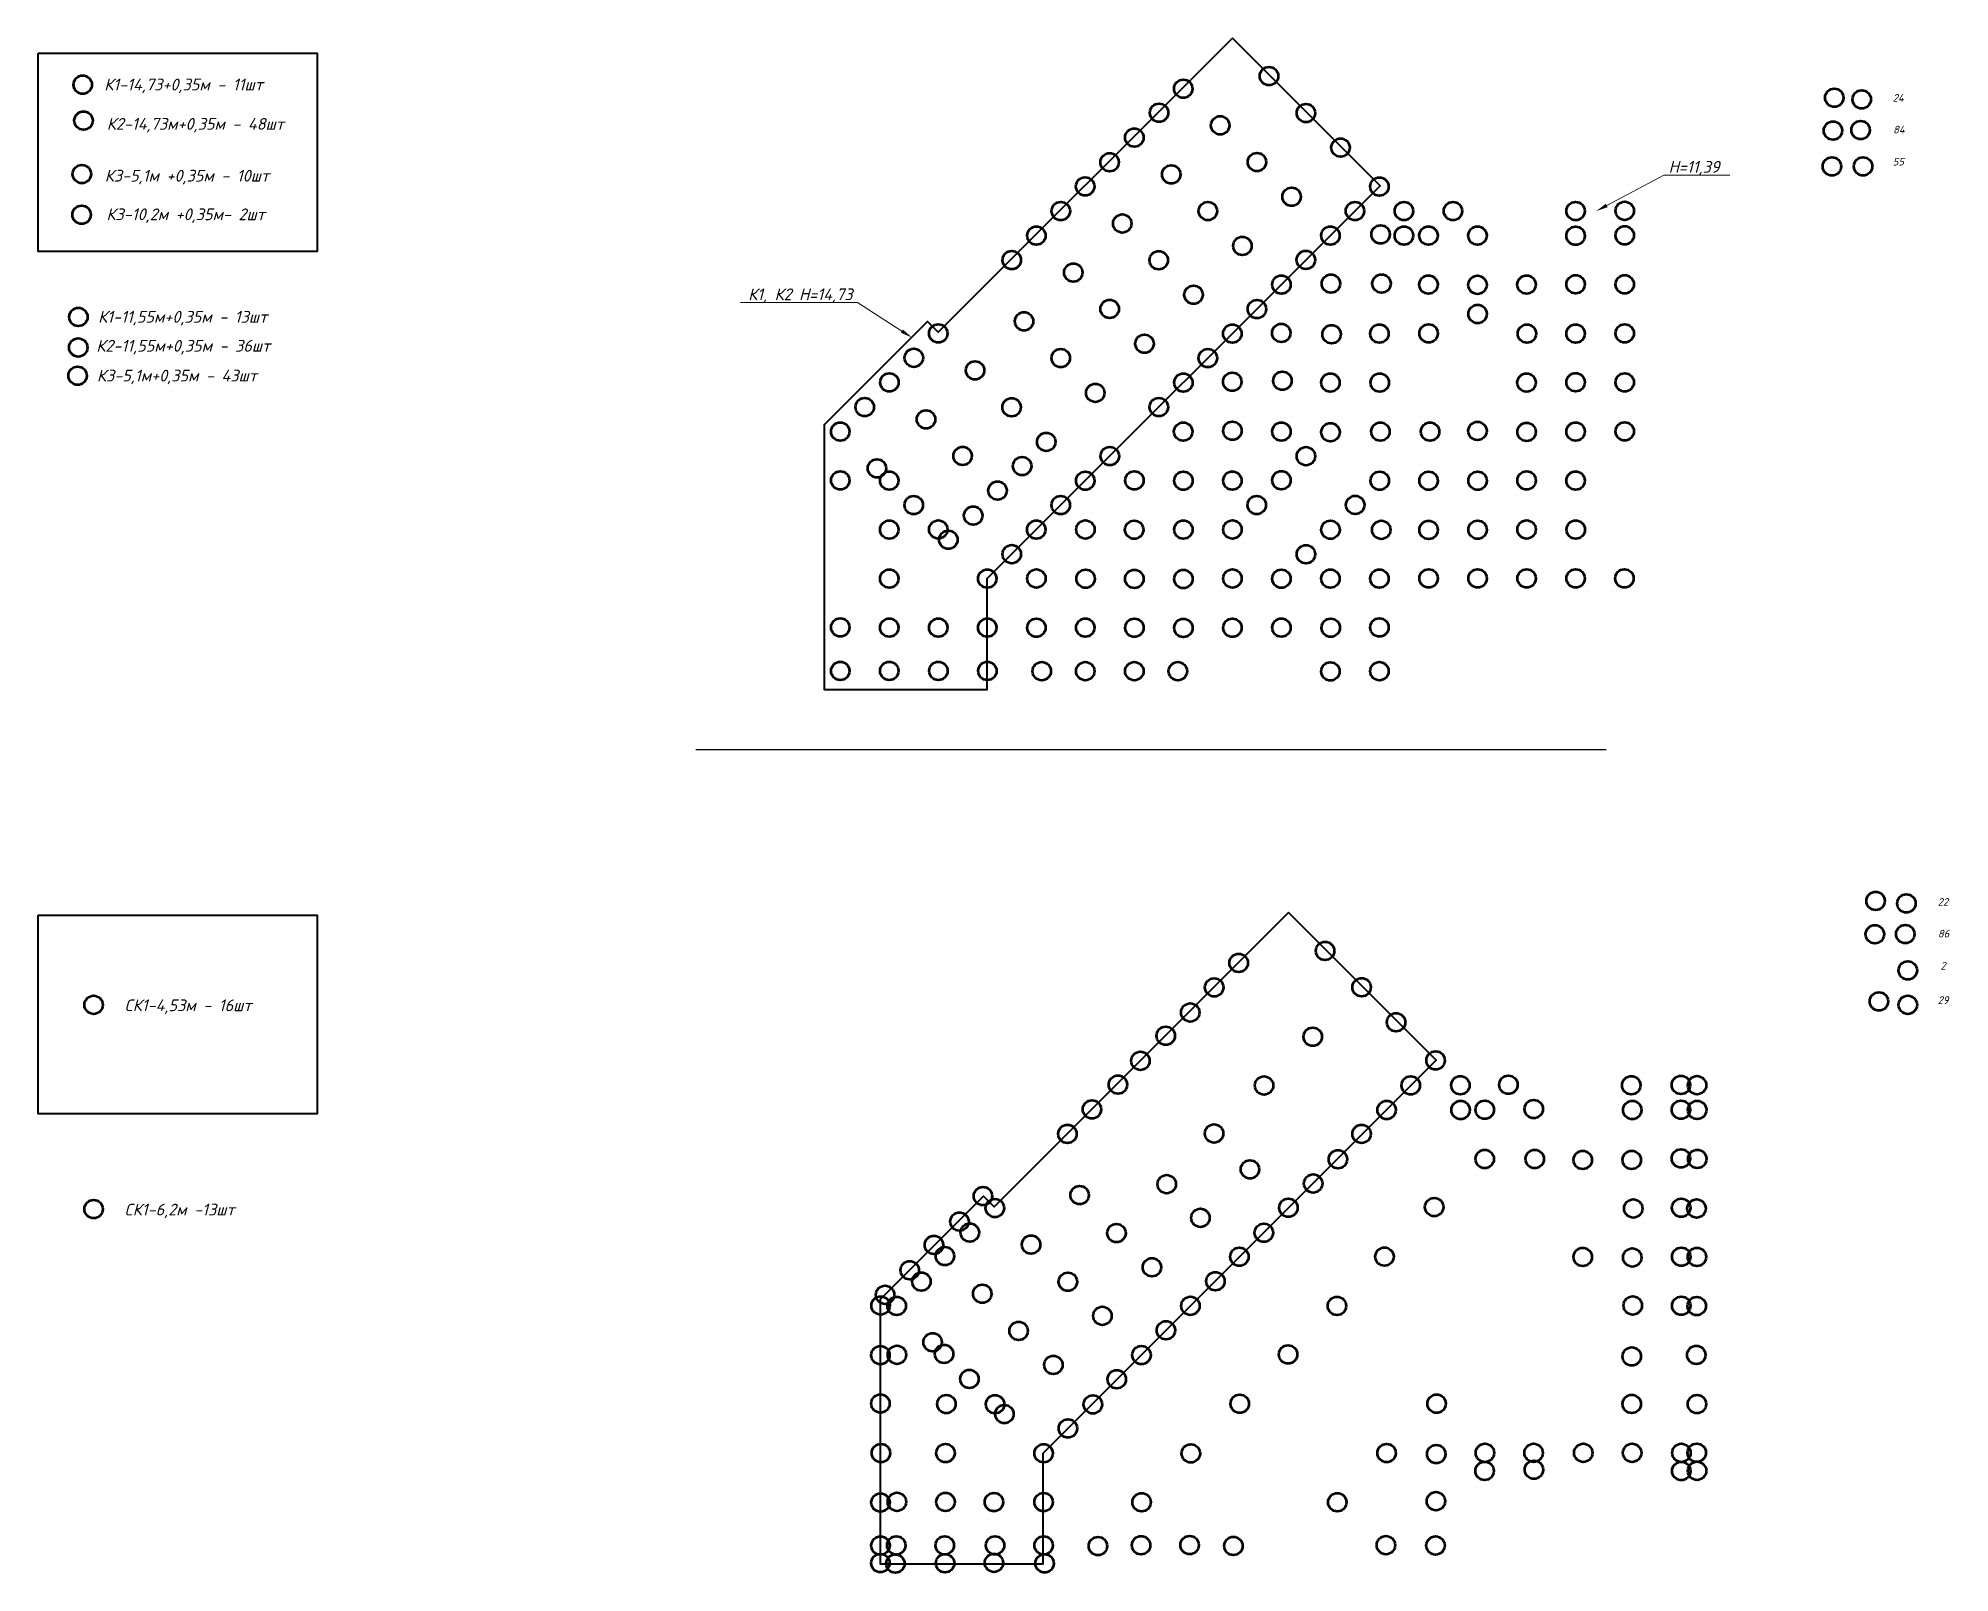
# Model space of a CAD drawing. Header units: millimetres. Extents: x -183179 to 204157, y -1110792 to 117883.
# Drawn here: x -107697 to 204157, y -132521 to 117883 of the extents above; entities that cross this region are included whole.
import ezdxf
from ezdxf import colors
from ezdxf.entities.mleader import LeaderData, LeaderLine
from ezdxf.math import Vec2, Vec3

# ---------------------------------------------------------------- set-up
doc = ezdxf.new("R2010")
doc.units = ezdxf.units.MM
for name, color, linetype, lineweight in [('#Dimensions', 7, 'Continuous', 9), ('#разм', 7, 'Continuous', 13), ('ЗОНЫ', 150, 'Continuous', 40)]:
    doc.layers.add(name, color=color, linetype=linetype, lineweight=lineweight)
doc.layers.add('К', color=7, linetype='Continuous')
doc.styles.add('STEP PR', font='isocpeui.ttf')

msp = doc.modelspace()

# ---------------------------------------------------------------- texts
at = {"layer": '#Dimensions', "lineweight": 13, "char_height": 1920, "width": 34536.43751, "attachment_point": 1, "style": 'STEP PR', "bg_fill": 2}
for s, insert in [('\\A1;К3-10,2м +0,35м- 2шт  ', (-96575.205, 90109.376)), ('\\A1;CК1-4,53м - 16шт  ', (-93665.125, -38961.781)), ('\\A1;CК1-6,2м -13шт  ', (-93665.125, -72295.306))]:
    msp.add_mtext(s, dxfattribs=dict(at, insert=insert))
at = {"layer": '#разм', "color": 7, "ltscale": 100, "char_height": 1250, "attachment_point": 5, "style": 'STEP PR'}
for s, insert in [('\\A1;24', (195748.454, 108144.103)), ('\\A1;84', (195857.359, 102973.717)), ('\\A1;55', (195771.49, 97738.362)), ('\\A1;22', (203042.43, -23056.535)), ('\\A1;86', (203151.335, -28226.92)), ('\\A1;2', (203065.466, -33462.276)), ('\\A1;29', (203065.466, -39076.039))]:
    msp.add_mtext(s, dxfattribs=dict(at, insert=insert))

# ---------------------------------------------------------------- linework, layer by layer
msp.add_lwpolyline([(-422.875, 1832.527), (148075.93, 1832.527)])
at = {"layer": 'ЗОНЫ'}
for points in [[(87120.635, 117882.625), (39131.888, 69898.621), (37402.224, 71632.273), (20537.194, 54770.969), (20537.194, 11604.865), (47129.691, 11604.865), (47129.691, 29698.17), (111218.396, 93787.017)], [(96256.093, -24803.058), (48267.346, -72787.062), (46537.681, -71053.41), (29672.651, -87914.714), (29672.651, -131080.817), (56265.148, -131080.817), (56265.148, -112987.512), (120353.853, -48898.665)]]:
    msp.add_lwpolyline(points, close=True, dxfattribs=at)
at = {"layer": 'К', "color": 2, "lineweight": 53}
for centre in [(93094.923, 111697.308), (79098.265, 109649.011), (75167.907, 105723.073), (99114.059, 105678.172), (-100310.787, 104441.55), (71125.284, 101675.822), (189611.652, 102898.879), (104762.506, 100029.671), (67077.998, 97633.272), (91117.291, 97679.318), (63102.739, 93702.806), (111111.741, 93680.358), (59129.014, 89681.829), (83118.371, 89682.646), (107119.15, 89675.615), (55143.112, 85671.381), (103114.045, 85682.66), (51129.286, 81684.802), (75096.001, 81660.115), (99105.419, 81709.49), (95116.194, 77684.823), (67100.475, 73709.49), (91116.679, 73683.153), (53128.154, 71685.934), (87112.917, 69681.471), (59126.224, 65688.227), (83118.371, 65687.066), (45139.159, 63683.975), (79125.163, 61689.222), (64751.241, 60013.824), (37135.296, 55692.564), (51104.356, 57664.589), (75121.349, 57690.746), (56751.187, 52018.297), (43106.073, 49717.598), (67125.163, 49693.696), (29137.372, 47694.801), (63110.894, 45679.454), (48804.982, 44067.564), (35134.227, 41693.414), (59125.728, 41695.178), (31133.787, 37695.852), (40780.267, 36047.432), (55127.346, 37695.933), (51126.605, 33695.52), (31134.407, 29698.17), (47129.098, 29698.17), (31134.407, 21702.644), (39134.164, 21702.644), (47129.691, 21700.326), (196905.628, -28301.759), (102251.742, -31045.256), (88146.873, -32999.054), (84150.381, -36993.534), (108201.221, -36968.03), (80248.223, -41095.099), (76251.73, -44894.726), (100240.727, -45054.417), (113822.304, -42683.709), (72125.271, -48986.634), (120270.463, -48918.177), (68443.188, -52868.388), (92280.235, -53010.903), (116213.305, -52990.09), (64216.366, -56911.024), (112285.487, -57006.034), (60213.617, -60908.761), (84137.777, -60836.855), (108196.207, -60899.759), (89990.73, -66689.808), (104342.229, -65045.727), (76411.709, -69106.367), (100297.738, -69002.529), (62203.194, -70893.503), (96256.847, -72951.451), (81909.769, -74604.535), (54288.758, -78970.587), (68214.103, -77092.999), (92254.583, -77043.625), (88256.793, -80951.451), (60276.899, -85025.621), (73991.131, -82677.27), (84348.967, -84949.349), (46316.356, -86993.118), (65914.243, -90595.587), (80274.797, -88960.453), (38222.296, -94898.735), (52249.732, -93048.153), (76268.059, -92953.715), (72291.953, -97006.228), (44218.954, -100895.447), (57914.243, -98595.587), (68263.531, -100944.875), (40468.145, -104983.038), (49936.99, -106613.482), (64355.543, -105036.887), (60285.416, -108962.879), (40314.846, -112987.512), (56310.75, -113023.519), (40314.846, -120951.667), (48211.839, -120983.038), (56310.75, -120983.038)]:
    msp.add_circle(centre, 1500, dxfattribs=at)
at = {"layer": 'К', "color": 1, "lineweight": 53}
for centre in [(-100443.023, 110304.099), (189786.96, 107900.079), (39134.757, 69709.463), (35150.709, 65729.765), (31165.428, 61718.465), (27136.051, 57689.276), (23138.315, 53693.696), (23157.127, 45731.832), (23156.534, 21745.254), (23156.534, 14639.12), (31152.006, 14643.594), (39152.384, 14643.594), (47147.91, 14639.12), (197080.936, -23300.559), (48368.749, -72998.697), (44285.847, -77005.489), (40216.313, -80841.517), (36380.338, -85000.961), (32350.961, -88967.218), (32391.118, -96953.85), (32400.821, -120944.902), (32292.531, -128046.562), (40198.04, -128046.562), (48396.724, -128046.562), (56328.969, -128046.562)]:
    msp.add_circle(centre, 1500, dxfattribs=at)
at = {"layer": 'К', "color": 12, "lineweight": 53}
for centre in [(185318.454, 108175.388), (151121.228, 89720.782), (151121.228, 85718.518), (151121.174, 77722.992), (-101150.633, 72395.622), (119130.068, 69722.992), (151121.228, 69722.992), (111156.696, 61689.222), (151121.228, 61718.465), (151121.228, 53729.649), (119130.068, 29736.306), (127125.594, 29736.306), (135125.648, 29736.306), (143121.12, 29736.306), (151085.221, 29736.306), (192060.55, -22889.076), (160302.287, -52910.998), (160302.287, -56967.164), (160302.287, -64908.788), (160338.186, -72962.69), (160356.19, -80958.324), (160347.188, -88953.85), (128311.127, -112949.376), (136270.754, -112949.376), (144369.557, -112949.376), (152338.186, -112949.376), (160365.084, -112949.376)]:
    msp.add_circle(centre, 1500, dxfattribs=at)
at = {"layer": 'К', "color": 84, "lineweight": 53}
for centre in [(85128.615, 103668.064), (-100581.334, 95724.038), (77139.14, 95661.939), (184931.915, 96961.559), (96775.984, 92020.59), (69157.774, 87647.771), (111296.034, 85868.88), (88751.241, 84000.348), (61166.614, 79643.244), (103197.123, 77837.454), (111448.74, 77841.821), (80781.183, 76025.79), (127116.377, 72882.948), (72780.436, 68029.543), (95089.371, 69783.498), (103300.562, 69572.362), (135165.832, 69675.855), (-101281.308, 62816.711), (87093.738, 61819.451), (95278.03, 61985.579), (79093.738, 53684.695), (87129.744, 53823.871), (103125.324, 53581.471), (111273.503, 53684.695), (119370.069, 53684.695), (135116.377, 53648.796), (99123.061, 49682.431), (52822.662, 48069.855), (71134.111, 45720.594), (79129.691, 45684.695), (95125.271, 45752.073), (111156.696, 45684.695), (119120.851, 45684.695), (127116.377, 45684.695), (135116.377, 45720.594), (44834.466, 39989.028), (91100.529, 41709.436), (107154.432, 41718.438), (63134.111, 37720.54), (71098.212, 37689.169), (87129.637, 37720.54), (103125.271, 37689.169), (119120.851, 37653.162), (127116.377, 37686.851), (135116.377, 37720.54), (99123.061, 33686.905), (55138.585, 29725.068), (63170.01, 29689.169), (87129.637, 29725.068), (95125.271, 29689.169), (79129.637, 29639.767), (55138.585, 21693.642), (71134.111, 21691.325), (79129.637, 21657.636), (87129.637, 21691.325), (103170.225, 21693.642)]:
    msp.add_circle(centre, 1500, dxfattribs=at)
at = {"layer": 'К', "color": 40, "lineweight": 53}
for centre in [(185101.776, 102808.811), (115109.585, 89682.646), (123109.585, 89680.382), (143102.901, 89682.646), (115109.585, 85680.382), (119111.849, 85682.565), (127107.375, 85682.565), (143102.901, 85648.849), (119111.849, 77684.856), (127107.375, 77639.955), (135107.375, 77684.856), (143102.901, 77729.757), (111111.795, 69687.039), (143103.002, 69684.856), (103116.323, 61690.12), (135106.043, 61689.222), (143102.901, 61743.125), (95116.269, 53691.513), (127107.375, 53794.737), (143102.901, 53691.513), (87114.504, 45699.825), (143102.901, 45693.696), (79120.635, 37702.644), (111412.787, 37663.061), (143138.908, 37698.17), (103116.323, 29698.217), (111111.822, 29698.17), (71125.109, 29662.163), (63125.109, 21700.326), (95120.501, 21702.644), (111111.795, 21734.015), (56027.923, 14603.221), (63125.109, 14603.194), (71125.109, 14603.194), (78222.349, 14600.984), (103116.323, 14569.559), (111111.795, 14600.984), (191934.618, -28328.827), (124314.453, -52970.009), (132161.194, -52888.085), (152199.436, -52968.843), (124352.545, -57005.713), (128301.401, -56967.641), (136281.961, -56845.26), (152361.034, -57006.778), (128282.825, -65001.888), (136443.56, -65001.888), (144281.098, -65163.405), (152280.235, -65163.405), (120041.29, -72835.48), (152522.633, -73077.757), (111935.314, -80936.901), (144281.098, -80992.108), (152361.034, -81072.866), (104181.474, -88967.362), (152441.834, -88906.459), (96213.157, -96895.793), (152280.235, -97224.604), (88328.594, -104936.886), (120433.121, -104925.383), (152280.235, -104977.438), (80340.702, -113032.889), (112279.289, -112977.109), (120375.173, -113149.275), (72311.948, -121004.655), (104240.823, -121011.529), (120317.755, -120839.363), (65183.781, -128169.259), (72231.856, -128029.17), (80140.919, -128009.157), (87289.109, -128149.247), (112164.453, -128012.952), (120260.338, -128070.341)]:
    msp.add_circle(centre, 1500, dxfattribs=at)
at = {"layer": 'К', "color": 3, "lineweight": 53}
for centre in [(190020.268, 96971.096), (-100622.464, 89079.694), (31142.789, 45687.869), (39143.166, 37720.54), (197314.245, -34229.542), (40087.963, -96801.699), (48406.505, -105026.169)]:
    msp.add_circle(centre, 1500, dxfattribs=at)
at = {"layer": 'К', "color": 4, "lineweight": 53}
for centre in [(-98655.395, -39843.305), (197314.245, -39843.305), (46431.941, -71061.689), (42597.333, -75213.753), (38426.658, -79026.609), (34480.567, -83152.333), (30467.998, -87164.839), (29728.439, -88912.008), (29705.956, -97007.549), (29706.114, -104901.682), (29784.157, -112985.368), (29712.928, -121057.447), (29712.928, -128085.224), (29687.452, -130937.076), (32137.856, -131020.647), (40240.597, -130961.532), (48225.049, -130902.418), (56487.744, -130980.907)]:
    msp.add_circle(centre, 1500, dxfattribs=at)
at = {"layer": 'К', "color": 140, "lineweight": 53}
for centre in [(192596.288, -39282.53), (162923.045, -52957.908), (162946.983, -57001.487), (162967.896, -64993.957), (-98655.395, -73176.83), (162842.444, -73082.315), (162918.44, -80978.678), (162879.731, -88992.559), (162807.757, -96977.18), (162915.341, -105002.464), (162876.588, -112933.425), (128269.291, -115891.934), (136306.825, -115701.667), (160354.727, -115913.125), (162921.622, -115886.119)]:
    msp.add_circle(centre, 1500, dxfattribs=at)

msp.set_redraw_order([(e.dxf.handle, doc.entitydb.next_handle()) for e in msp.query("TEXT MTEXT ATTDEF DIMENSION ARC_DIMENSION")])  # texts and dimensions are drawn at this point

# ---------------------------------------------------------------- leaders
at = {"layer": '#Dimensions', "lineweight": 13}
ml = msp.add_multileader_mtext('Standard', dxfattribs=at)
ml.set_content('\\A1;H=11,39', color=256, style='STEP PR')
ml.set_leader_properties(color=256, linetype='ByLayer', lineweight=-1)
ml.build(insert=Vec2(0, 0))
ml.multileader.update_dxf_attribs({"text_left_attachment_type": 6, "text_right_attachment_type": 6, "dogleg_length": 0, "arrow_head_size": 1920, "scale": 40})
ctx = ml.context
ctx.base_point, ctx.scale, ctx.char_height, ctx.arrow_head_size, ctx.landing_gap_size, ctx.plane_origin = Vec3(157493.928, 95548.037), 40, 1920, 1920, 800, Vec3(171709.157, 82327.294)
ctx.left_attachment, ctx.right_attachment = 6, 6
notes = []
notes.append((ctx, [(0, (1, 1, 0), (157493.928, 95548.037), (1, 0), 0, [(2, [(146503.289, 89687.12)], 0, [])])]))
ctx.mtext.insert, ctx.mtext.rotation, ctx.mtext.flow_direction = Vec3(158293.928, 97852.037), 6.2831853072, 5
ml = msp.add_multileader_mtext('Standard', dxfattribs=at)
ml.set_content('\\A1;К1, К2 H=14,73', color=256, style='STEP PR')
ml.set_leader_properties(color=256, linetype='ByLayer', lineweight=-1)
ml.build(insert=Vec2(0, 0))
ml.multileader.update_dxf_attribs({"text_left_attachment_type": 6, "text_right_attachment_type": 6, "dogleg_length": 0, "arrow_head_size": 1920, "scale": 40})
ctx = ml.context
ctx.base_point, ctx.scale, ctx.char_height, ctx.arrow_head_size, ctx.landing_gap_size, ctx.plane_origin = Vec3(6121.818, 74749.463), 40, 1920, 1920, 800, Vec3(28454.903, 75528.454)
ctx.left_attachment, ctx.right_attachment, ctx.text_align_type = 6, 6, 2
notes.append((ctx, [(1, (1, 1, 0), (25956, 74749.463), (-1, 0), 0, [(2, [(34821.314, 69051.34)], 0, [])])]))
ctx.mtext.insert, ctx.mtext.rotation, ctx.mtext.alignment, ctx.mtext.flow_direction = Vec3(25156, 77053.463), 6.2831853072, 3, 5
for ctx, leaders in notes:
    for number, flags, end, landing, length, lines in leaders:
        leader = LeaderData()
        leader.index, (leader.has_last_leader_line, leader.has_dogleg_vector, leader.attachment_direction) = number, flags
        leader.last_leader_point, leader.dogleg_vector, leader.dogleg_length = Vec3(end), Vec3(landing), length
        for number, points, colour, breaks in lines:
            line = LeaderLine()
            line.index, line.vertices, line.color, line.breaks = number, Vec3.list(points), colors.encode_raw_color(colour), breaks
            leader.lines.append(line)
        ctx.leaders.append(leader)

# ---------------------------------------------------------------- next in the draw order: linework, layer by layer
at = {"layer": 'ЗОНЫ'}
msp.add_lwpolyline([(-107697.327, -25220.266), (-62180.254, -25220.266), (-62180.254, -57613.138), (-107697.327, -57613.138)], close=True, dxfattribs=at)

# ---------------------------------------------------------------- next in the draw order: texts
at = {"layer": '#Dimensions', "lineweight": 13, "char_height": 1920, "width": 34536.43751, "attachment_point": 1, "style": 'STEP PR', "bg_fill": 2}
for s, insert in [('\\A1;К1-14,73+0,35м - 11шт  ', (-96933.082, 111288.642)), ('\\A1;К2-14,73м+0,35м - 48шт  ', (-96513.569, 104864.99)), ('\\A1;К3-5,1м +0,35м - 10шт  ', (-96843.294, 96406.297)), ('\\A1;К1-11,55м+0,35м - 13шт  ', (-97930.05, 73380.165)), ('\\A1;К3-5,1м+0,35м - 43шт  ', (-98121.987, 63788.183))]:
    msp.add_mtext(s, dxfattribs=dict(at, insert=insert))

# ---------------------------------------------------------------- next in the draw order: linework, layer by layer
at = {"layer": 'ЗОНЫ'}
msp.add_lwpolyline([(-107697.327, 115454.682), (-62180.254, 115454.682), (-62180.254, 83061.81), (-107697.327, 83061.81)], close=True, dxfattribs=at)
at = {"layer": 'К', "color": 40, "lineweight": 53}
msp.add_circle((-101169.616, 67416.598), 1500, dxfattribs=at)

# ---------------------------------------------------------------- next in the draw order: texts
at = {"layer": '#Dimensions', "lineweight": 13, "insert": (-98225.615, 68657), "char_height": 1920, "width": 34536.43751, "attachment_point": 1, "style": 'STEP PR', "bg_fill": 2}
msp.add_mtext('\\A1;К2-11,55м+0,35м - 36шт  ', dxfattribs=at)

doc.saveas('drawing.dxf')
